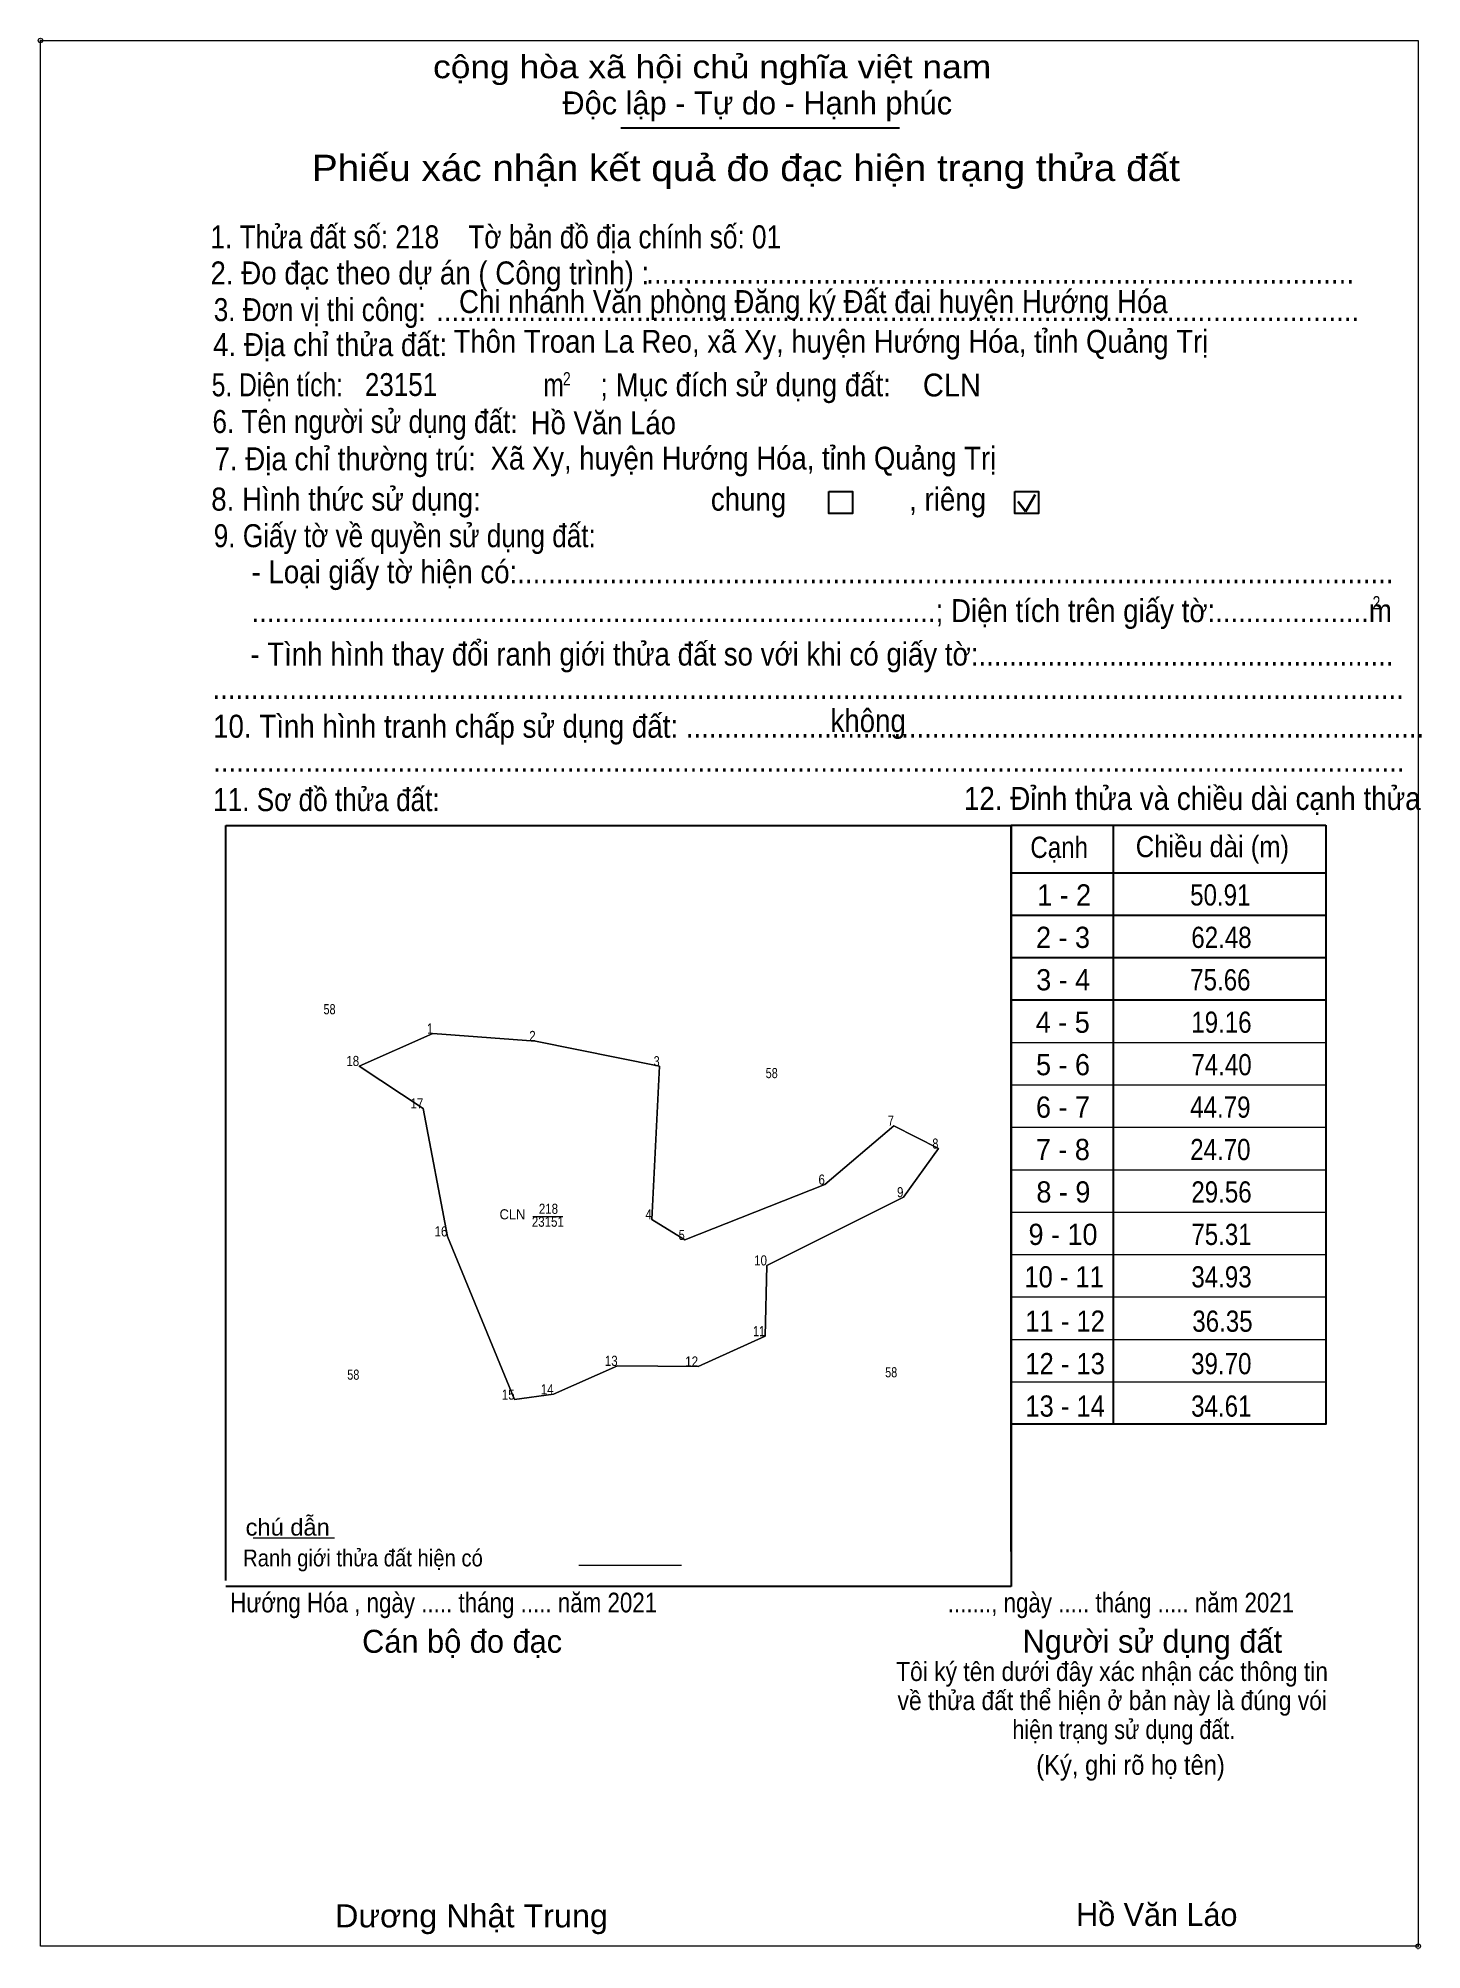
# Model space of a CAD drawing. Header units: metres. Extents: x 552190 to 555381, y 1816982 to 1819497.
# Drawn here: x 554017 to 554700, y 1816982 to 1817926 of the extents above; entities that cross this region are included whole.
import ezdxf
from ezdxf.enums import TextEntityAlignment as Align

# ---------------------------------------------------------------- set-up
doc = ezdxf.new("R2010")
doc.units = ezdxf.units.M
doc.header["$LTSCALE"] = 4.4
doc.header["$PDMODE"] = 32
doc.header["$PDSIZE"] = 2.2
doc.linetypes.add('SHORT_DASHED', pattern=[2.7, 1.5, -1.2])
for name, color, linetype, lineweight in [('1', 7, 'SHORT_DASHED', 13), ('10', 7, 'Continuous', 13), ('17', 7, 'Continuous', 13), ('2', 7, 'Continuous', 13), ('30', 7, 'Continuous', 13), ('6', 7, 'Continuous', 13), ('63', 7, 'Continuous', 13)]:
    doc.layers.add(name, color=color, linetype=linetype, lineweight=lineweight)

msp = doc.modelspace()

# ---------------------------------------------------------------- texts
at = {"layer": '1'}
for s, width, p in [('CLN', 0.95, (554250.865, 1817342.59)), ('23151', 0.85, (554268.34, 1817338.94)), ('218', 0.85, (554268.645, 1817345.33))]:
    msp.add_text(s, height=5, dxfattribs=dict(at, width=width)).set_placement(p, align=Align.CENTER)
at = {"layer": '10'}
for s, height, width, p in [('1 - 2', 10.48, 0.95, (554523.275, 1817497.55)), ('50.91', 10.47, 0.85, (554600.38, 1817497.55)), ('2 - 3', 10.48, 0.95, (554522.72, 1817476.6)), ('62.48', 10.47, 0.85, (554600.945, 1817476.6)), ('3 - 4', 10.48, 0.95, (554522.795, 1817455.66)), ('75.66', 10.47, 0.85, (554600.405, 1817455.66)), ('4 - 5', 10.48, 0.95, (554522.6, 1817434.71)), ('19.16', 10.47, 0.85, (554600.945, 1817434.71)), ('5 - 6', 10.48, 0.95, (554522.72, 1817413.75)), ('74.40', 10.47, 0.85, (554600.975, 1817413.75)), ('6 - 7', 10.48, 0.95, (554522.69, 1817392.79)), ('44.79', 10.47, 0.85, (554600.39, 1817392.79)), ('7 - 8', 10.48, 0.95, (554522.645, 1817371.85)), ('24.70', 10.47, 0.85, (554600.405, 1817371.85)), ('8 - 9', 10.48, 0.95, (554522.9, 1817350.9)), ('29.56', 10.47, 0.85, (554600.965, 1817350.9)), ('9 - 10', 10.48, 0.95, (554522.715, 1817329.95)), ('75.31', 10.47, 0.85, (554600.97, 1817329.95)), ('10 - 11', 10.48, 0.9, (554523.27, 1817308.99)), ('34.93', 10.47, 0.85, (554600.97, 1817308.99)), ('11 - 12', 10.48, 0.9, (554523.735, 1817287.09)), ('36.35', 10.47, 0.85, (554601.435, 1817287.09)), ('12 - 13', 10.48, 0.9, (554523.75, 1817266.13)), ('39.70', 10.47, 0.85, (554600.875, 1817266.13)), ('13 - 14', 10.48, 0.9, (554523.745, 1817245.18)), ('34.61', 10.47, 0.85, (554600.87, 1817245.18))]:
    msp.add_text(s, height=height, dxfattribs=dict(at, width=width)).set_placement(p, align=Align.CENTER)
at = {"layer": '2'}
for s, height, width, p in [('cộng hòa xã hội chủ nghĩa việt nam', 11.35, 1.15, (554211.67, 1817906.02)), ('1. Thửa đất số: 218    Tờ bản đồ địa chính số: 01', 11.38, 0.85, (554101.77, 1817822)), ('2. Đo đạc theo dự án ( Công trình) : ', 11.36, 0.9, (554101.77, 1817804.19)), ('............................................................................................', 11.36, 0.9, (554316.95, 1817804.57)), ('3. Đơn vị thi công:', 11.36, 0.85, (554103.38, 1817786.07)), ('Chi nhánh Văn phòng Đăng ký Đất đai huyện Hướng Hóa', 11.35, 0.9, (554224.48, 1817790.05)), ('........................................................................................................................', 11.36, 0.9, (554213.13, 1817786.07)), ('4. Địa chỉ thửa đất:', 11.36, 0.9, (554103.07, 1817768.79)), ('Thôn Troan La Reo, xã Xy, huyện Hướng Hóa, tỉnh Quảng Trị', 11.28, 0.9, (554221.79, 1817770.47)), ('5. Diện tích:', 11.36, 0.8, (554102.37, 1817748.97)), ('23151', 11.28, 0.85, (554178.02, 1817749.13)), ('2', 6.487, 0.8, (554275.79, 1817754.41)), ('; Mục đích sử dụng đất:', 11.35, 0.9, (554294.23, 1817748.97)), ('CLN', 11.28, 0.95, (554453.51, 1817748.89)), ('m', 11.35, 0.8, (554266.12, 1817748.97)), ('6. Tên người sử dụng đất:', 11.36, 0.85, (554102.75, 1817730.85)), ('Hồ Văn Láo', 11.28, 0.9, (554259.91, 1817730.22)), ('7. Địa chỉ thường trú:', 11.36, 0.9, (554103.76, 1817712.41)), ('Xã Xy, huyện Hướng Hóa, tỉnh Quảng Trị', 11.28, 0.9, (554240.08, 1817712.8)), ('8. Hình thức sử dụng:', 11.36, 0.9, (554102.15, 1817692.52)), ('chung                , riêng', 11.35, 0.9, (554348.83, 1817692.52)), ('9. Giấy tờ về quyền sử dụng đất:', 11.36, 0.85, (554103.38, 1817674.47)), ('     - Loại giấy tờ hiện có:..................................................................................................................', 11.35, 0.9, (554103.07, 1817656.66)), ('     .........................................................................................; Diện tích trên giấy tờ:....................m', 11.35, 0.9, (554103.07, 1817637.46)), ('2', 6.487, 0.8, (554675.54, 1817643.82)), ('     - Tình hình thay đổi ranh giới thửa đất so với khi có giấy tờ:......................................................', 11.35, 0.9, (554102.47, 1817616.03)), ('...........................................................................................................................................................', 11.35, 0.9, (554102.75, 1817599.59)), ('10. Tình hình tranh chấp sử dụng đất: ................................................................................................', 11.36, 0.9, (554103.07, 1817580.39)), ('không', 11.35, 0.9, (554407.89, 1817583.15)), ('...........................................................................................................................................................', 11.35, 0.9, (554103.07, 1817563.57)), ('11. Sơ đồ thửa đất:', 11.36, 0.85, (554103.07, 1817544.15)), ('12. Đỉnh thửa và chiều dài cạnh thửa', 11.38, 0.9, (554473.82, 1817544.75)), ('Hướng Hóa , ngày ..... tháng ..... năm 2021', 9.704, 0.85, (554111.51, 1817148.56)), ('......., ngày ..... tháng ..... năm 2021', 9.704, 0.85, (554465.8, 1817148.56)), ('(Ký, ghi rõ họ tên)', 9.733, 0.9, (554509.51, 1817068.37)), ('Dương Nhật Trung', 11.37, 1.05, (554163.28, 1816993.04))]:
    msp.add_text(s, height=height, dxfattribs=dict(at, width=width)).set_placement(p)
for s, height, p in [('Độc lập - Tự do - Hạnh phúc', 11.35, (554275.55, 1817888.14)), ('Cán bộ đo đạc', 11.35, (554176.65, 1817128.59)), ('Người sử dụng đất', 11.35, (554502.74, 1817128.59)), ('Hồ Văn Láo', 11.28, (554529.19, 1816993.71))]:
    msp.add_text(s, height=height, dxfattribs=at).set_placement(p)
for s, height, width, p in [('Phiếu xác nhận kết quả đo đạc hiện trạng thửa đất', 12.97, 1.1, (554366.13, 1817855.26)), ('Tôi ký tên dưới đây xác nhận các thông tin', 9.38, 0.9, (554546.915, 1817114.67)), ('về thửa đất thể hiện ở bản này là đúng vói', 9.38, 0.9, (554547.04, 1817100.32)), ('hiện trạng sử dụng đất.', 9.36, 0.85, (554552.74, 1817086.04))]:
    msp.add_text(s, height=height, dxfattribs=dict(at, width=width)).set_placement(p, align=Align.CENTER)
msp.add_text('.', height=3.244, dxfattribs=at).set_placement((554698.027, 1816981.97), align=Align.CENTER)
at = {"layer": '30'}
for s, width, p in [('Cạnh', 0.85, (554506.58, 1817521.06)), ('Chiều dài (m)', 0.9, (554558.61, 1817521.42))]:
    msp.add_text(s, height=10.48, dxfattribs=dict(at, width=width)).set_placement(p)
at = {"layer": '6'}
for s, width, p in [('chú dẫn', 1.05, (554119.12, 1817186.45)), ('Ranh giới thửa đất hiện có ', 0.9, (554117.87, 1817171.26))]:
    msp.add_text(s, height=8.314, dxfattribs=dict(at, width=width)).set_placement(p)
at = {"layer": '63', "width": 0.8}
for p in [(554160.55, 1817443.85), (554378.88, 1817412.32), (554172.3, 1817263.41), (554437.87, 1817264.59)]:
    msp.add_text('58', height=5, dxfattribs=at).set_placement(p, align=Align.CENTER)
at = {"layer": '63'}
for s, width, p in [(' 1', 0.75, (554211.55, 1817434.3)), (' 2', 0.85, (554262.33, 1817430.64)), (' 18', 0.85, (554175.17, 1817418.3)), (' 3', 0.8, (554323.55, 1817418.17)), (' 17', 0.85, (554206.85, 1817397.35)), (' 7', 0.8, (554439.21, 1817388.82)), (' 8', 0.8, (554461.17, 1817377.51)), (' 6', 0.85, (554405.13, 1817359.75)), (' 9', 0.85, (554443.91, 1817353.51)), (' 4', 0.85, (554319.7, 1817342.61)), (' 16', 0.85, (554218.76, 1817334.16)), (' 5', 0.8, (554335.93, 1817332.42)), (' 10', 0.85, (554376.55, 1817319.84)), (' 11', 0.8, (554375.63, 1817284.92)), (' 13', 0.85, (554302.82, 1817270.25)), (' 12', 0.85, (554342.52, 1817269.91)), (' 15', 0.85, (554251.95, 1817253.59)), (' 14', 0.85, (554271.19, 1817256.21))]:
    msp.add_text(s, height=5, dxfattribs=dict(at, width=width)).set_placement(p, align=Align.RIGHT)

# ---------------------------------------------------------------- linework, layer by layer
at = {"layer": '1', "linetype": 'Continuous'}
msp.add_lwpolyline([(554211.55, 1817434.3), (554262.33, 1817430.64), (554323.55, 1817418.17), (554319.7, 1817342.61), (554335.93, 1817332.42), (554405.13, 1817359.75), (554439.21, 1817388.82), (554461.17, 1817377.51), (554443.91, 1817353.51), (554376.55, 1817319.84), (554375.63, 1817284.92), (554342.52, 1817269.91), (554302.82, 1817270.25), (554271.19, 1817256.21), (554251.95, 1817253.59), (554218.76, 1817334.16), (554206.85, 1817397.35), (554175.17, 1817418.3)], close=True, dxfattribs=at)
at = {"layer": '10'}
msp.add_lwpolyline([(554206.85, 1817397.35), (554218.76, 1817334.16), (554251.95, 1817253.59), (554271.19, 1817256.21), (554302.82, 1817270.25), (554342.52, 1817269.91), (554375.63, 1817284.92), (554376.55, 1817319.84), (554443.91, 1817353.51), (554461.17, 1817377.51), (554439.21, 1817388.82), (554405.13, 1817359.75), (554335.93, 1817332.42), (554319.7, 1817342.61), (554323.55, 1817418.17), (554262.33, 1817430.64), (554211.55, 1817434.3), (554175.17, 1817418.3)], close=True, dxfattribs=at)
at = {"layer": '17'}
msp.add_line((554122.87, 1817185.37), (554162.97, 1817185.37), dxfattribs=at)
at = {"layer": '2', "lineweight": 25}
for p, q in [((554304.35, 1817881.51), (554441.92, 1817881.51)), ((554109.29, 1817537.13), (554497.17, 1817537.13)), ((554109.29, 1817164.33), (554109.29, 1817537.13)), ((554497.17, 1817161.27), (554109.29, 1817161.27))]:
    msp.add_line(p, q, dxfattribs=at)
at = {"layer": '2', "lineweight": 35}
for p, q in [((554500.33, 1817697.11), (554504.2, 1817692.08)), ((554504.2, 1817692.08), (554508.91, 1817700.51))]:
    msp.add_line(p, q, dxfattribs=at)
at = {"layer": '2'}
msp.add_lwpolyline([(554017.82, 1817924.66), (554698.11, 1817924.66), (554698.11, 1816983.74), (554017.82, 1816983.74)], close=True, dxfattribs=at)
at = {"layer": '2', "lineweight": 25}
for points in [[(554407.07, 1817701.96), (554418.75, 1817701.96), (554418.75, 1817691.07), (554407.07, 1817691.07)], [(554498.99, 1817701.96), (554510.67, 1817701.96), (554510.67, 1817691.07), (554498.99, 1817691.07)]]:
    msp.add_lwpolyline(points, close=True, dxfattribs=at)
at = {"layer": '2'}
for p in [(554017.82, 1817924.66), (554698.1, 1816983.74)]:
    msp.add_point(p, dxfattribs=at)
at = {"layer": '30', "lineweight": 25}
for p, q in [((554497.16, 1817178.55), (554497.16, 1817537.15)), ((554497.16, 1817537.15), (554652.55, 1817537.15)), ((554547.45, 1817537.15), (554547.45, 1817241.41)), ((554497.16, 1817513.77), (554652.55, 1817513.77)), ((554497.16, 1817492.82), (554652.55, 1817492.82)), ((554497.16, 1817471.87), (554652.55, 1817471.87)), ((554497.16, 1817450.93), (554652.55, 1817450.93))]:
    msp.add_line(p, q, dxfattribs=at)
at = {"layer": '30'}
for p, q in [((554497.16, 1817429.97), (554652.55, 1817429.97)), ((554497.16, 1817409.02), (554652.55, 1817409.02)), ((554497.16, 1817388.07), (554652.55, 1817388.07)), ((554497.16, 1817367.12), (554652.55, 1817367.12)), ((554497.16, 1817346.17), (554652.55, 1817346.17)), ((554497.16, 1817325.22), (554652.55, 1817325.22)), ((554497.16, 1817304.27), (554652.55, 1817304.27)), ((554497.16, 1817283.31), (554652.55, 1817283.31)), ((554497.16, 1817262.36), (554652.55, 1817262.36)), ((554497.16, 1817241.4), (554652.55, 1817241.4))]:
    msp.add_line(p, q, dxfattribs=at)
at = {"layer": '30', "lineweight": 25}
msp.add_lwpolyline([(554652.55, 1817537.15), (554652.55, 1817241.41), (554497.16, 1817241.41)], dxfattribs=at)
at = {"layer": '6'}
msp.add_line((554283.69, 1817171.86), (554334.38, 1817171.86), dxfattribs=at)
at = {"layer": '63', "lineweight": 25}
msp.add_line((554497.17, 1817537.14), (554497.17, 1817161.28), dxfattribs=at)
at = {"layer": '63'}
msp.add_line((554261.01, 1817344.09), (554275.74, 1817343.99), dxfattribs=at)

msp.set_redraw_order([(e.dxf.handle, doc.entitydb.next_handle()) for e in msp.query("TEXT MTEXT ATTDEF DIMENSION ARC_DIMENSION")])  # texts and dimensions are drawn at this point

doc.saveas('drawing.dxf')
